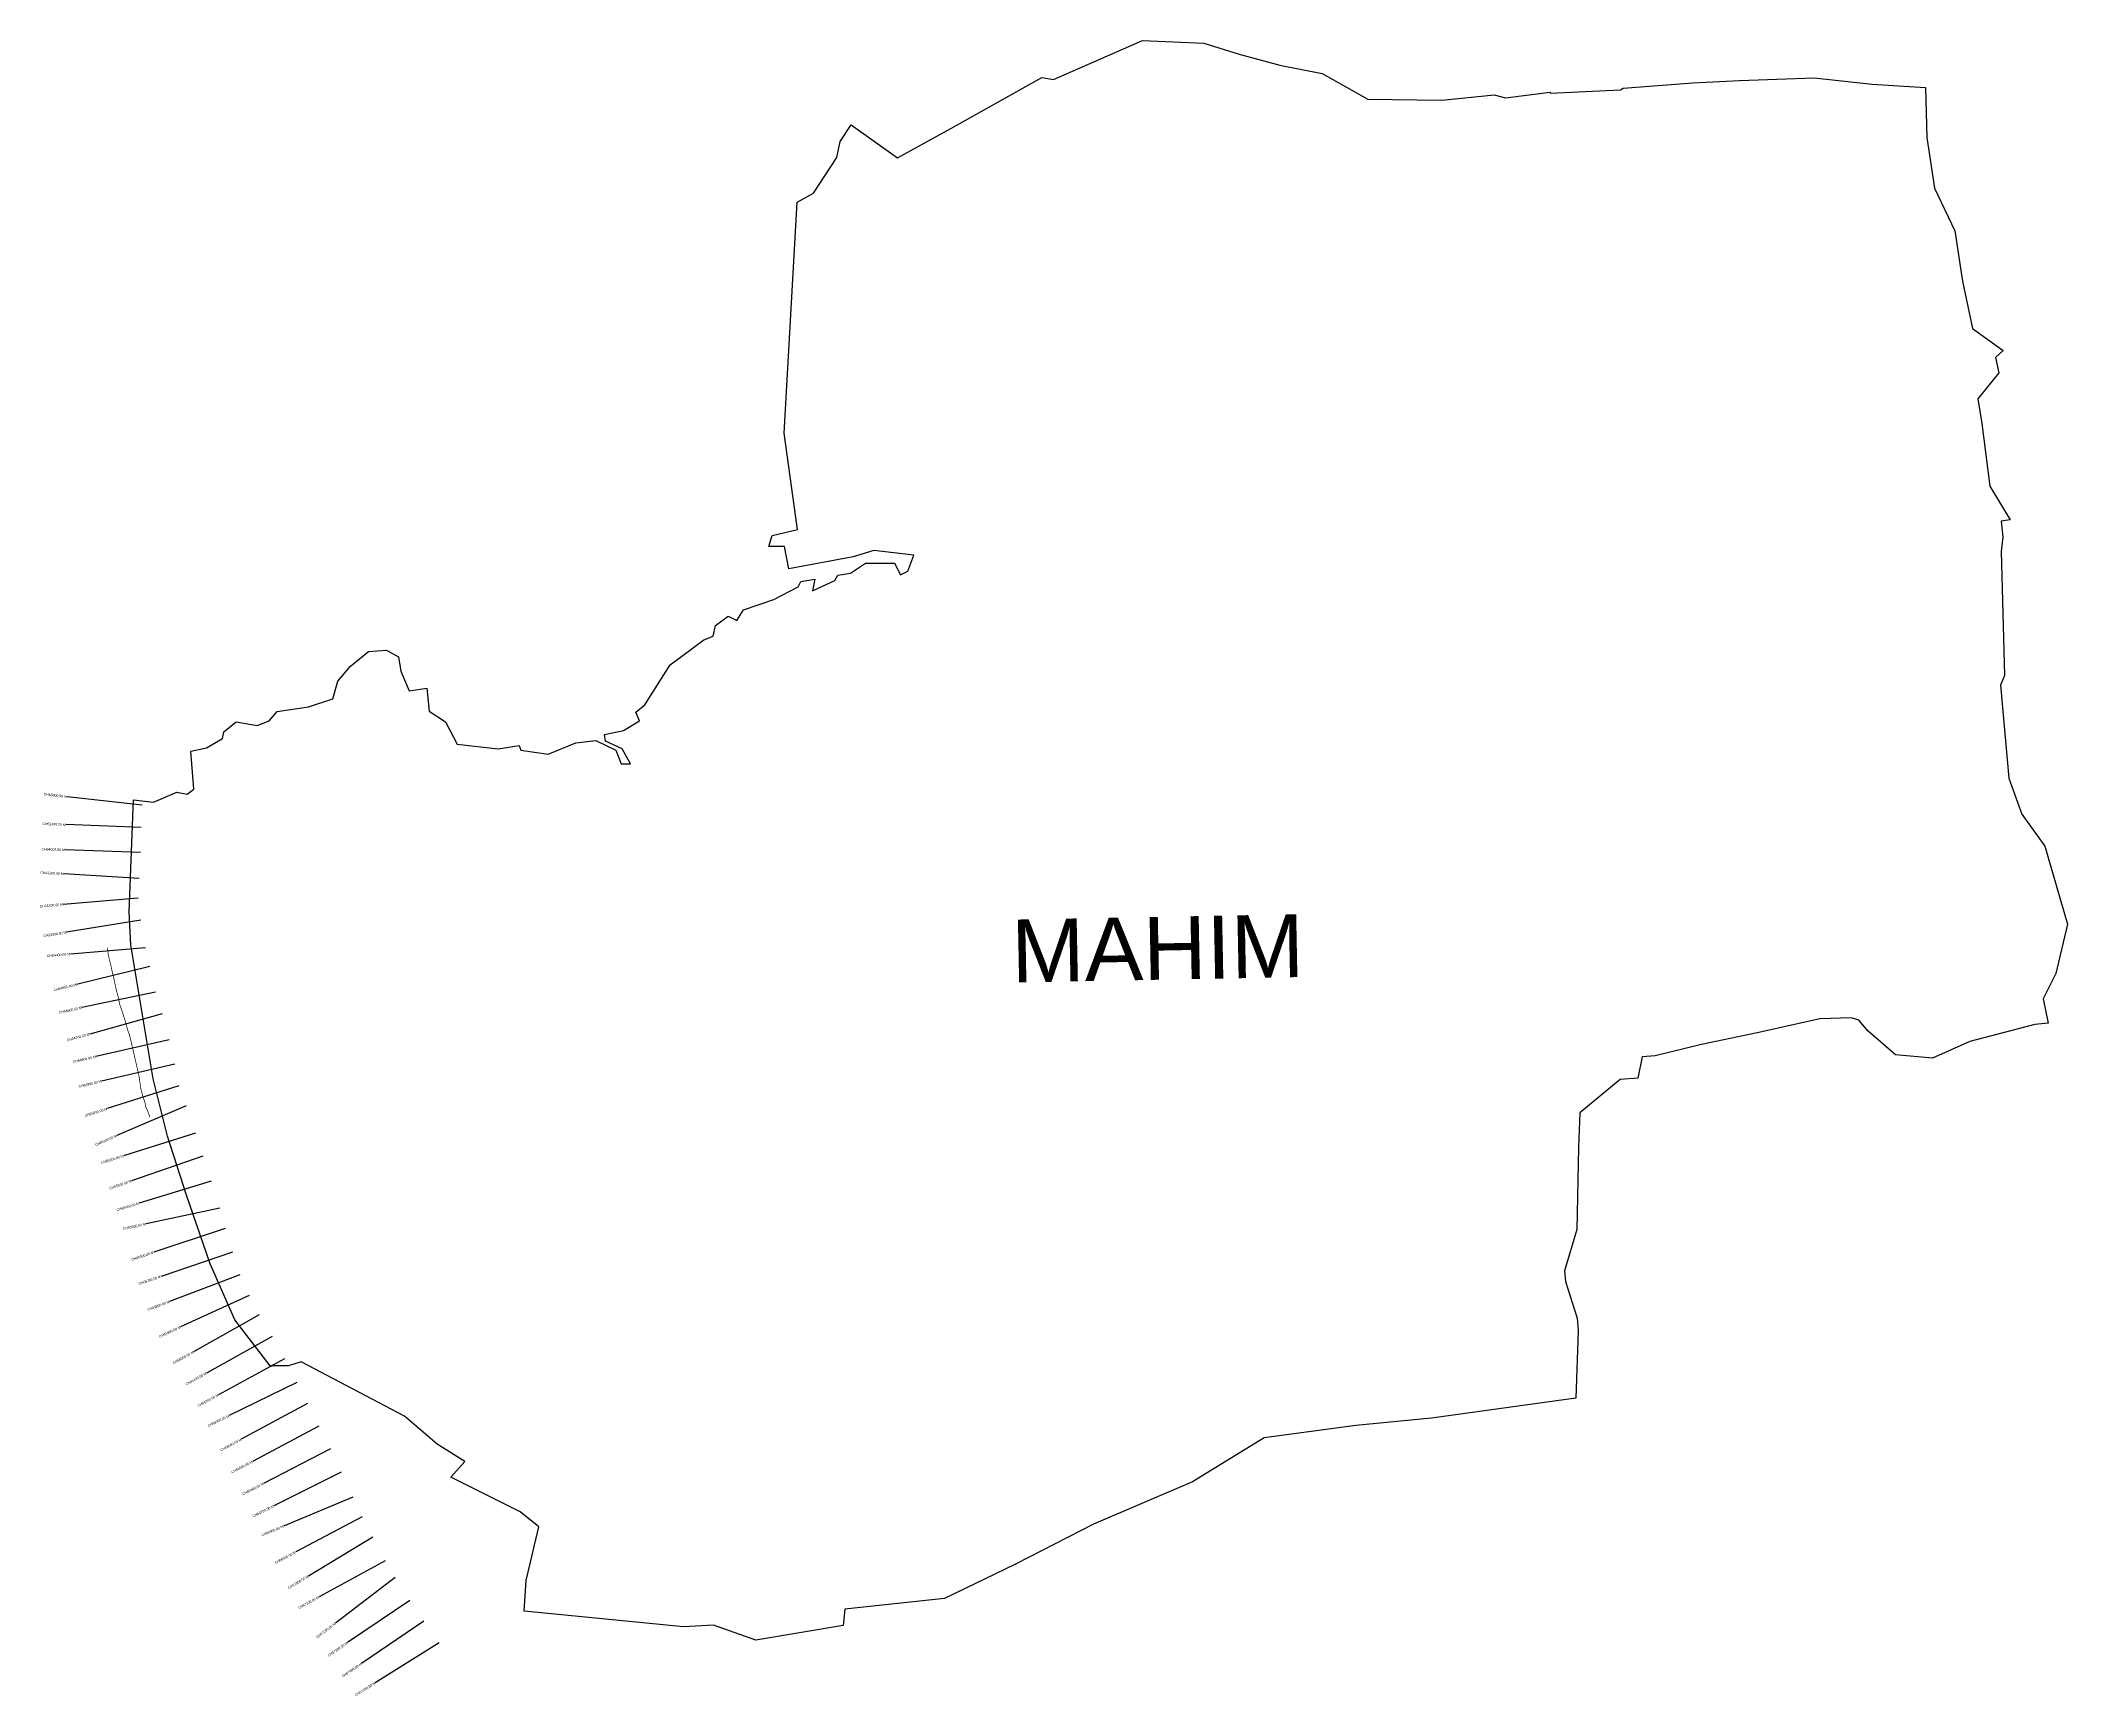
# Model space of a CAD drawing. Header units: metres. Extents: x 259766 to 267842, y 2171630 to 2178220.
import ezdxf
from ezdxf.enums import TextEntityAlignment as Align

# ---------------------------------------------------------------- set-up
doc = ezdxf.new("R2010")
doc.units = ezdxf.units.M
for name, color, linetype in [('ARTIFICIALLY PROTECTED', 4, 'Continuous'), ('CS', 134, 'Continuous'), ('CSMark', 6, 'Continuous'), ('VILLAGE BOUNDRY', 10, 'Continuous'), ('VILLAGE NAME', 250, 'Continuous')]:
    doc.layers.add(name, color=color, linetype=linetype)

msp = doc.modelspace()

# ---------------------------------------------------------------- linework, layer by layer
at = {"layer": 'ARTIFICIALLY PROTECTED', "flags": 128}
msp.add_lwpolyline([(260033.2, 2174608.2, 3, 3, 0), (260035.1, 2174584.8, 3, 3, 0), (260036.1, 2174579.3, 3, 3, 0), (260038.2, 2174571.8, 3, 3, 0), (260039, 2174564.9, 3, 3, 0), (260044.9, 2174544.1, 3, 3, 0), (260051.2, 2174513.6, 3, 3, 0), (260059, 2174481.9, 3, 3, 0), (260061.8, 2174467.8, 3, 3, 0), (260068.3, 2174438.1, 3, 3, 0), (260075.2, 2174413, 3, 3, 0), (260081.9, 2174380.9, 3, 3, 0), (260087.6, 2174364.4, 3, 3, 0), (260091.4, 2174353.3, 3, 3, 0), (260103.9, 2174314.4, 3, 3, 0), (260115.3, 2174273.3, 3, 3, 0), (260120.4, 2174260.6, 3, 3, 0), (260129.9, 2174221.1, 3, 3, 0), (260144.5, 2174157.2, 3, 3, 0), (260157.4, 2174102.2, 3, 3, 0), (260162.9, 2174065.5, 3, 3, 0), (260164.8, 2174049.5, 3, 3, 0), (260169.1, 2174033.8, 3, 3, 0), (260172.1, 2174021.1, 3, 3, 0), (260176.6, 2174007.1, 3, 3, 0), (260180.6, 2173995.5, 3, 3, 0), (260182.7, 2173988.9, 3, 3, 0), (260185, 2173974.1, 3, 3, 0), (260190.8, 2173962.2, 3, 3, 0), (260202.1, 2173933.1, 0, 0, 0)], format="xyseb", dxfattribs=at)
at = {"layer": 'CS'}
for p, q in [((260170.4, 2175175.1), (259872.4, 2175209.1)), ((260167.3, 2175086.7), (259867.5, 2175097.9)), ((260164, 2174987.3), (259864.1, 2174997.4)), ((260158.5, 2174883.3), (259859.1, 2174901.7)), ((260155.2, 2174805.2), (259856.2, 2174780.1)), ((260166.3, 2174717.5), (259870.1, 2174669.5)), ((260183.8, 2174607.1), (259884.8, 2174582.6)), ((260200.9, 2174533.2), (259909.6, 2174461.4)), ((260224.7, 2174430.7), (259931.1, 2174369.1)), ((260251.2, 2174344.4), (259962.2, 2174264.1)), ((260279.1, 2174241.5), (259986.7, 2174174.2)), ((260301.5, 2174144.4), (260009.3, 2174076.4)), ((260317.7, 2174058.3), (260032, 2173966.8)), ((260346.1, 2173978), (260070.5, 2173859.5)), ((260383, 2173868.9), (260096.8, 2173779.1)), ((260412.3, 2173778.1), (260128.9, 2173679.6)), ((260446.2, 2173678), (260159.3, 2173590.3)), ((260479.8, 2173570), (260186.3, 2173507.8)), ((260501.7, 2173490.1), (260217.1, 2173395)), ((260530.4, 2173394.7), (260246.1, 2173299)), ((260560.6, 2173305.4), (260280.1, 2173198.9)), ((260596.8, 2173223.4), (260324.3, 2173097.8)), ((260637.7, 2173145.2), (260375.8, 2172998.9)), ((260689.4, 2173059.6), (260427.1, 2172913.9)), ((260738.7, 2172971.1), (260475.2, 2172827.8)), ((260787.3, 2172876.1), (260517.6, 2172744.7)), ((260830.1, 2172792.6), (260566, 2172650.3)), ((260875.4, 2172702.1), (260610.1, 2172562.1)), ((260921.4, 2172611.6), (260654.7, 2172474.3)), ((260963.7, 2172519), (260695.3, 2172385)), ((261010.7, 2172419.5), (260733.9, 2172303.9)), ((261048, 2172341.6), (260782.8, 2172201.4)), ((261090.3, 2172260.1), (260833.1, 2172105.7)), ((261139.7, 2172165.7), (260875.9, 2172022.8)), ((261179.3, 2172100.1), (260940.7, 2171918.1)), ((261237.6, 2172008.7), (260989.2, 2171840.5)), ((261293.6, 2171925.9), (261045.2, 2171757.7)), ((261354.1, 2171839.4), (261099.6, 2171680.6))]:
    msp.add_line(p, q, dxfattribs=at)
at = {"layer": 'VILLAGE BOUNDRY', "color": 3}
msp.add_lwpolyline([(262995.6, 2177885.2), (263180.4, 2177752.6)], dxfattribs=at)
for points in [[(263180.4, 2177752.6, 0), (263392.9, 2177869.7, 0), (263754.9, 2178073.5, 0), (263802.3, 2178065.1, 0), (264156, 2178220.2, 0), (264401.1, 2178210.1, 0), (264541.6, 2178166.6, 0), (264703.5, 2178122.6, 0), (264871.9, 2178088.4, 0), (265053.8, 2177986.3, 0), (265349.1, 2177983.1, 0), (265557, 2178004.5, 0), (265603.1, 2177992.6, 0), (265780.5, 2178014.6, 0), (265782.1, 2178010.4, 0), (266061.4, 2178024.3, 0), (266071, 2178030.5, 0), (266348.8, 2178051.8, 0), (266534.8, 2178061.3, 0), (266833, 2178071.5, 0), (267063.5, 2178046.1, 0), (267275.8, 2178033.9, 0), (267281.8, 2177834, 0), (267312.3, 2177632, 0), (267393.6, 2177461.9, 0), (267423.4, 2177261.4, 0), (267463, 2177072.9, 0), (267586.1, 2176985.4, 0), (267555.6, 2176958.3, 0), (267567.8, 2176897.1, 0), (267484, 2176793.3, 0), (267500.8, 2176695, 0), (267532.7, 2176445.9, 0), (267613.8, 2176311.6, 0), (267577, 2176306.2, 0), (267584.4, 2176242.8, 0), (267577.1, 2176185.3, 0), (267591, 2175691.7, 0), (267575.6, 2175653.8, 0), (267608.2, 2175282.9, 0), (267659.5, 2175140, 0), (267751.1, 2175012.2, 0), (267841.7, 2174702, 0)], [(267841.7, 2174702, 0), (267796, 2174505.2, 0), (267744.9, 2174404, 0), (267765, 2174307.8, 0), (267712, 2174302.2, 0), (267452.8, 2174233.7, 0), (267303.4, 2174168.4, 0), (267157.2, 2174181.1, 0), (267047.6, 2174274.8, 0), (267009.9, 2174318.9, 0), (266981.6, 2174328.6, 0), (266854.8, 2174324.8, 0), (266612.5, 2174270.3, 0), (266384.1, 2174222.7, 0), (266199.6, 2174176.8, 0), (266146.9, 2174172.6, 0), (266130, 2174087.8, 0), (266059.6, 2174082.8, 0), (265898.8, 2173949.7, 0), (265893.3, 2173811.5, 0), (265887.5, 2173485.2, 0), (265837.5, 2173321.1, 0), (265841.3, 2173278.3, 0), (265888.5, 2173132.1, 0), (265892.7, 2173082.2, 0), (265882.5, 2172813.4, 0), (265307.4, 2172734.2, 0), (265006.2, 2172705.1, 0), (264640.9, 2172655.6, 0), (264356.3, 2172481.4, 0), (263961.3, 2172312.5, 0), (263650, 2172153.2, 0), (263367.9, 2172016.2, 0), (262970.6, 2171974.3, 0), (262964, 2171908.2, 0), (262616.1, 2171849.8, 0), (262446.7, 2171910.1, 0), (262327.3, 2171902.8, 0), (261692.5, 2171965.2, 0), (261701.4, 2172088, 0), (261750.8, 2172301, 0), (261677.3, 2172361, 0), (261400.2, 2172498.9, 0), (261456.6, 2172561.2, 0), (261346.1, 2172631.2, 0), (261216.3, 2172742.3, 0), (260804.5, 2172958.8, 0), (260753.7, 2172942.8, 0), (260681.1, 2172942.7, 0), (260540.7, 2173125.7, 0), (260441.8, 2173348.6, 0), (260347.4, 2173622.3, 0), (260272.5, 2173857.1, 0), (260215, 2174085.6, 0), (260125.4, 2174619, 0), (260119.4, 2174750.3, 0), (260135.8, 2175197.1, 0), (260216, 2175187.7, 0), (260308.8, 2175226.8, 0), (260349.7, 2175219.3, 0), (260376.2, 2175239, 0), (260365, 2175390.7, 0), (260427.8, 2175403.9, 0), (260490.5, 2175440.2, 0), (260495.8, 2175467.4, 0), (260545.3, 2175507.8, 0), (260628.9, 2175492, 0), (260677.5, 2175511.8, 0), (260709.4, 2175548.4, 0), (260834.3, 2175567.4, 0), (260930.3, 2175599.4, 0), (260950.8, 2175669.5, 0), (261001.4, 2175728.3, 0), (261072.8, 2175787.1, 0), (261144.8, 2175792.3, 0), (261192.8, 2175766.5, 0), (261201.4, 2175708.4, 0), (261235.4, 2175630.6, 0), (261305.6, 2175641.9, 0), (261314.6, 2175550.2, 0), (261378.9, 2175507.6, 0), (261426.2, 2175417.7, 0), (261589.9, 2175400, 0), (261673.3, 2175412.6, 0), (261680.2, 2175394.1, 0), (261788.1, 2175378.4, 0), (261898.8, 2175423.1, 0), (261979.1, 2175433.3, 0), (262058.1, 2175395, 0), (262078.9, 2175340.2, 0), (262116.8, 2175340.3, 0), (262082.8, 2175400.1, 0), (262016.8, 2175430.5, 0), (262013.2, 2175456.2, 0), (262089, 2175472.1, 0), (262152.1, 2175511, 0), (262138.2, 2175545.3, 0), (262173.3, 2175574.8, 0), (262274.3, 2175734.8, 0), (262409.3, 2175833.7, 0), (262446.3, 2175847.9, 0), (262455.4, 2175890.9, 0), (262505.6, 2175928.2, 0), (262539.8, 2175910.8, 0), (262567.1, 2175953.1, 0), (262687.3, 2175994.7, 0), (262784.5, 2176045, 0), (262794.7, 2176066.3, 0), (262851.2, 2176075.2, 0), (262842, 2176028.5, 0), (262931, 2176069.9, 0), (262943.2, 2176091.8, 0), (262992.5, 2176098.7, 0), (263053.1, 2176139.2, 0), (263168.5, 2176138.7, 0), (263191.7, 2176093.2, 0), (263221.2, 2176107.4, 0), (263245.1, 2176171.5, 0), (263085.5, 2176189.5, 0), (263003.3, 2176164.5, 0), (262746.8, 2176116.7, 0), (262730.6, 2176204.8, 0), (262667.8, 2176205.6, 0), (262681.6, 2176249.4, 0), (262781.4, 2176272.7, 0), (262728.5, 2176656.8, 0), (262780.9, 2177576.9, 0), (262845.2, 2177611.9, 0), (262939.2, 2177753.9, 0), (262951.7, 2177818.4, 0), (262995.6, 2177885.2, 0)]]:
    msp.add_polyline3d(points, dxfattribs=at)

# ---------------------------------------------------------------- texts
at = {"layer": 'CSMark'}
for s, rotation, p in [('CH63800.00 M', 353.50413, (259871.4, 2175209.2)), ('CH63900.00 M', 357.86352, (259866.5, 2175097.9)), ('CH64000.00 M', 358.07391, (259863.1, 2174997.4)), ('CH64100.00 M', 356.48858, (259858.1, 2174901.7)), ('CH64200.00 M', 4.78807, (259855.2, 2174780.1)), ('CH64300.00 M', 9.21752, (259869.1, 2174669.3)), ('CH64400.00 M', 4.6694, (259883.8, 2174582.6)), ('CH64500.00 M', 13.84592, (259908.7, 2174461.1)), ('CH64600.00 M', 11.84323, (259930.2, 2174368.9)), ('CH64700.00 M', 15.53073, (259961.2, 2174263.8)), ('CH64800.00 M', 12.95014, (259985.7, 2174174)), ('CH64900.00 M', 13.10024, (260008.4, 2174076.2)), ('CH65000.00 M', 17.74793, (260031.1, 2173966.5)), ('CH65100.00 M', 23.26146, (260069.6, 2173859.1)), ('CH65200.00 M', 17.42201, (260095.8, 2173778.8)), ('CH65300.00 M', 19.16361, (260127.9, 2173679.3)), ('CH65400.00 M', 16.98852, (260158.3, 2173590.1)), ('CH65500.00 M', 11.96313, (260185.3, 2173507.6)), ('CH65600.00 M', 18.48028, (260216.2, 2173394.7)), ('CH65700.00 M', 18.5922, (260245.1, 2173298.7)), ('CH65800.00 M', 20.78181, (260279.2, 2173198.6)), ('CH65900.00 M', 24.74138, (260323.4, 2173097.4)), ('CH66000.00 M', 29.18927, (260374.9, 2172998.4)), ('CH66100.00 M', 29.04687, (260426.2, 2172913.5)), ('CH66200.00 M', 28.54217, (260474.3, 2172827.3)), ('CH66300.00 M', 25.98029, (260516.7, 2172744.3)), ('CH66400.00 M', 28.32688, (260565.1, 2172649.8)), ('CH66500.00 M', 27.81883, (260609.2, 2172561.6)), ('CH66600.00 M', 27.24111, (260653.8, 2172473.8)), ('CH66700.00 M', 26.522, (260694.4, 2172384.6)), ('CH66800.00 M', 22.64977, (260733, 2172303.5)), ('CH66900.00 M', 27.87053, (260781.9, 2172200.9)), ('CH67000.00 M', 30.98016, (260832.3, 2172105.2)), ('CH67100.00 M', 28.44052, (260875, 2172022.3)), ('CH67200.00 M', 37.33411, (260939.9, 2171917.5)), ('CH67300.00 M', 34.10319, (260988.3, 2171840)), ('CH67400.00 M', 34.10319, (261044.4, 2171757.2)), ('CH67500.00 M', 31.9506, (261098.7, 2171680.1))]:
    msp.add_text(s, height=10, rotation=rotation, dxfattribs=at).set_placement(p, align=Align.MIDDLE_RIGHT)
at = {"layer": 'VILLAGE NAME', "insert": (263631.4, 2174719.3), "char_height": 250.513, "attachment_point": 1, "rotation": 1.10283}
msp.add_mtext_dynamic_manual_height_columns('{\\fArial|b0|i0|c0|p34;MAHIM}', width=1674.558, gutter_width=1252.6, heights=[0], dxfattribs=at)

doc.saveas('drawing.dxf')
